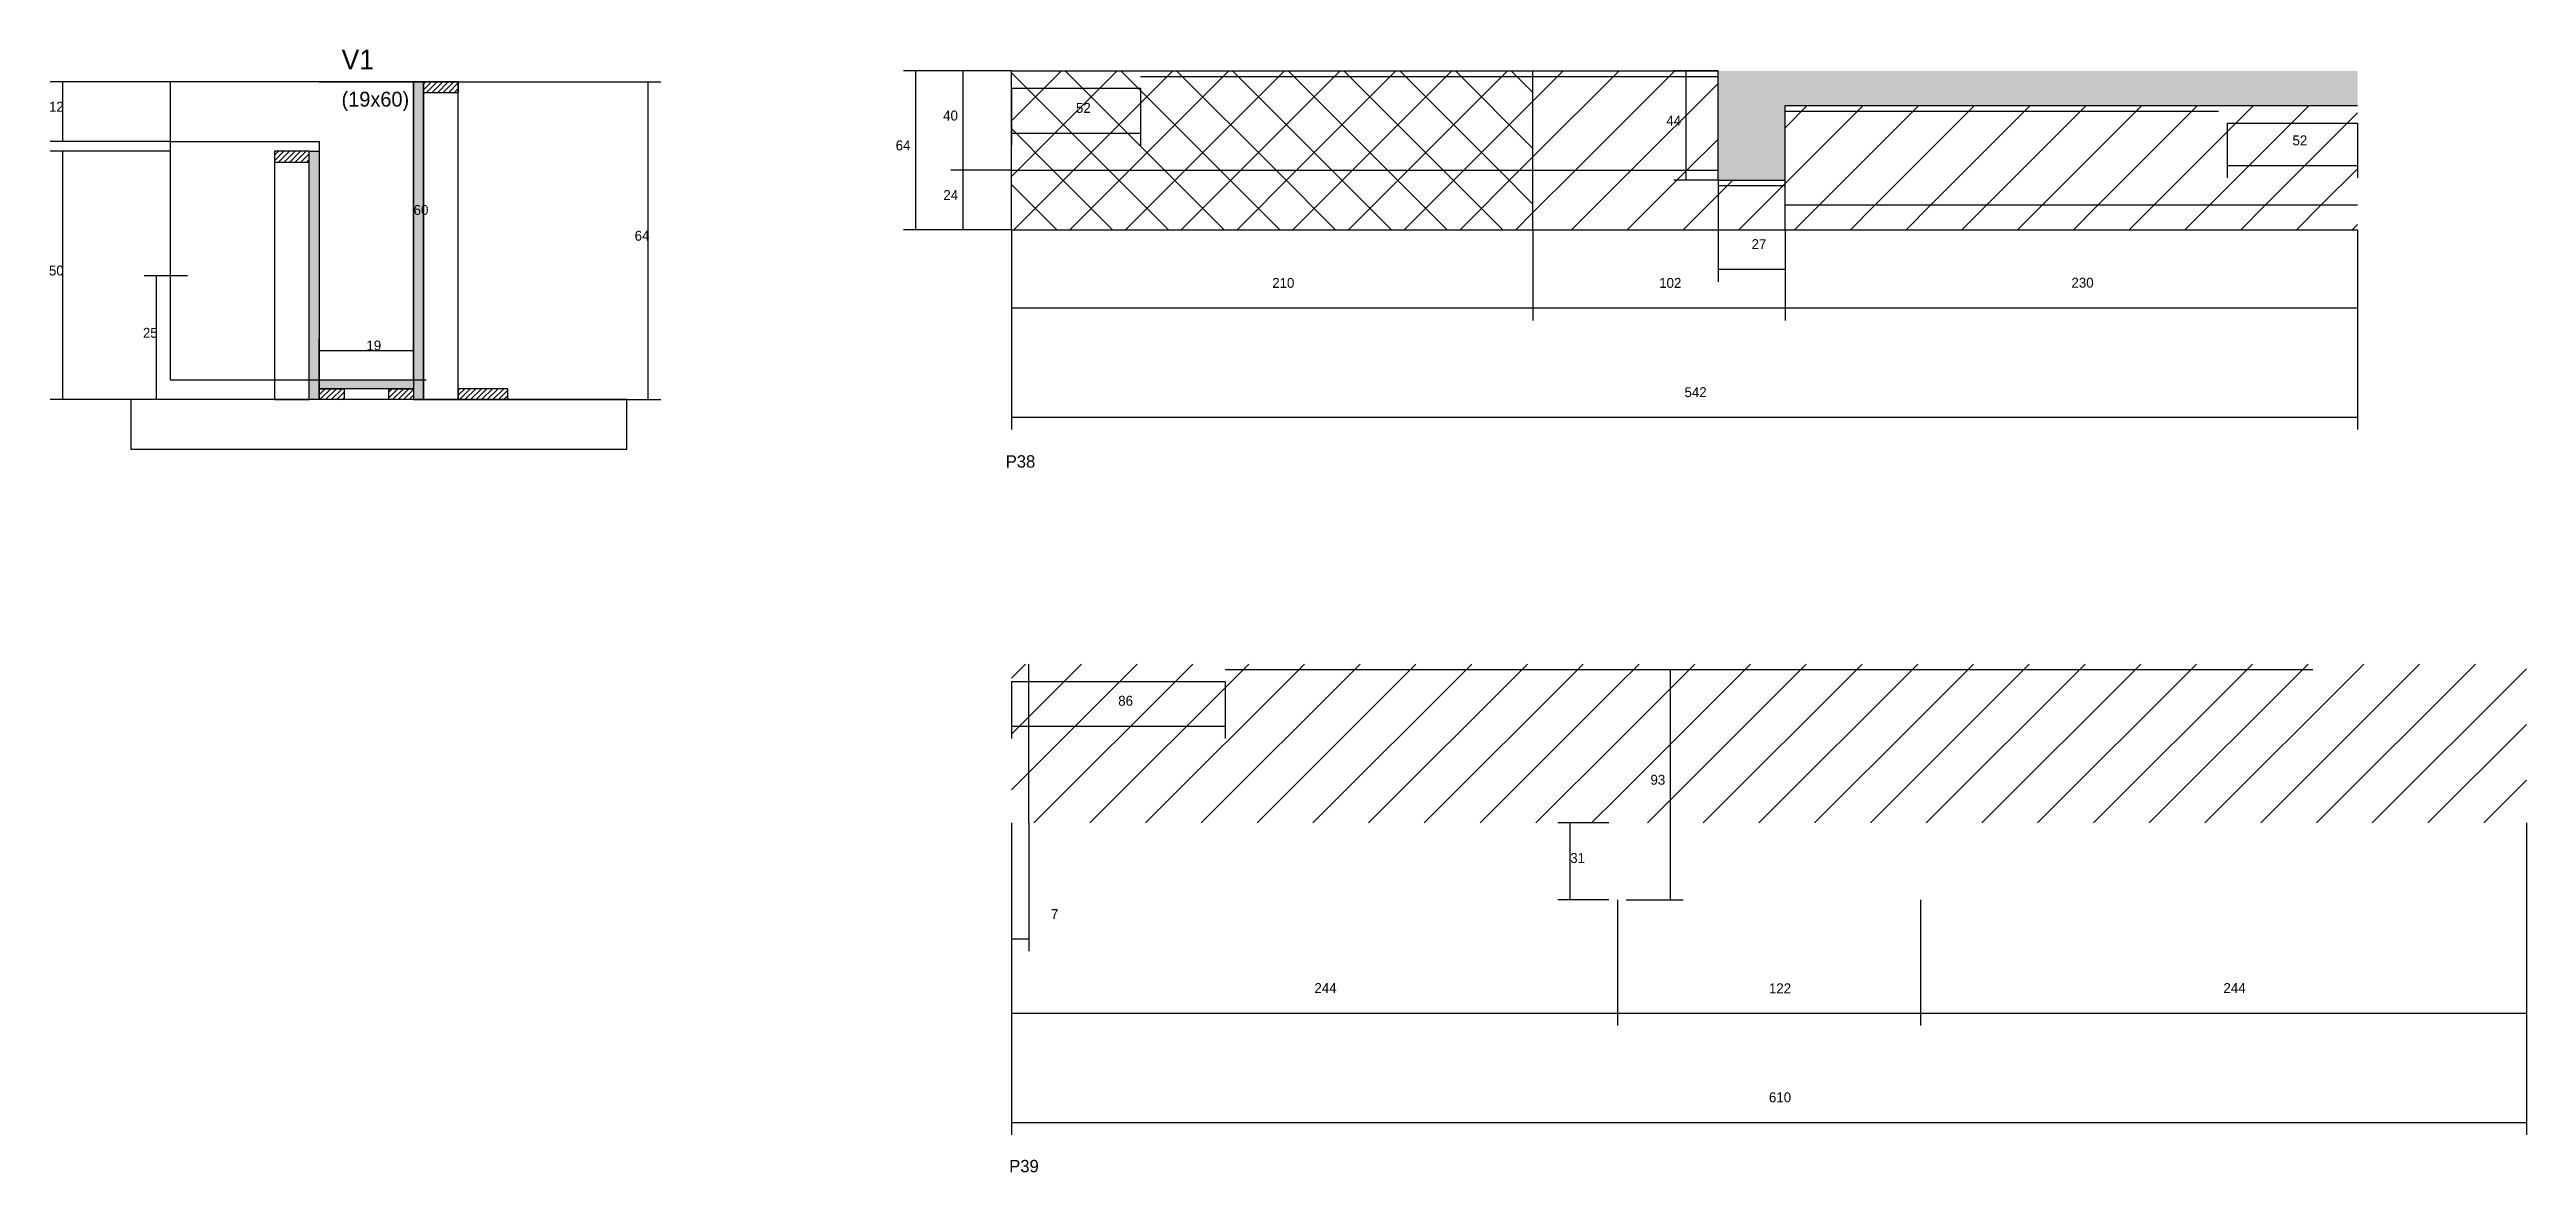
# Model space of a CAD drawing. Header units: metres. Extents: x -10042 to -7628, y 14267 to 15544.
# Drawn here: x -8625 to -7628, y 15091 to 15544 of the extents above; entities that cross this region are included whole.
import ezdxf

# ---------------------------------------------------------------- set-up
doc = ezdxf.new("R2010")
doc.units = ezdxf.units.M
for name, color, linetype in [('CONCRETO', 251, 'Continuous'), ('COTA', 4, 'Continuous'), ('Cota Seção (2x)', 4, 'Continuous'), ('Hachura', 253, 'Continuous'), ('Madeira', 126, 'Continuous'), ('NOMENCLATURA', 7, 'Continuous'), ('Painéis', 200, 'Continuous'), ('SARR_2.2x7', 40, 'Continuous'), ('Texto Seção', 7, 'Continuous')]:
    doc.layers.add(name, color=color, linetype=linetype)

msp = doc.modelspace()

# ---------------------------------------------------------------- texts
at = {"layer": 'COTA'}
for s, p in [('12', (-8625.3, 15518.7)), ('40', (-8265.3, 15515.1)), ('52', (-8211.8, 15518.2)), ('44', (-7974.1, 15513.1)), ('52', (-7722, 15505.1)), ('64', (-8284.4, 15503.1)), ('24', (-8265.2, 15483.1)), ('64', (-8389.5, 15466.7)), ('27', (-7939.8, 15463.3)), ('50', (-8625.3, 15452.7)), ('210', (-8132.8, 15447.7)), ('102', (-7977, 15447.7)), ('230', (-7811, 15447.8)), ('25', (-8587.5, 15427.6)), ('542', (-7966.8, 15403.7)), ('86', (-8194.8, 15279.4)), ('93', (-7980.5, 15247.6)), ('31', (-8012.8, 15216.1)), ('7', (-8221.9, 15193.5)), ('244', (-8115.8, 15163.7)), ('122', (-7932.8, 15163.6)), ('244', (-7749.8, 15163.7)), ('610', (-7932.8, 15119.7))]:
    msp.add_text(s, height=4, dxfattribs=at).set_placement(p)
at = {"layer": 'Cota Seção (2x)'}
for s, p in [('60', (-8478.5, 15477.1)), ('19', (-8497.5, 15422.5))]:
    msp.add_text(s, height=4, dxfattribs=at).set_placement(p)
at = {"layer": 'NOMENCLATURA'}
for s, p in [('P38', (-8240.1, 15375.3)), ('P39', (-8238.7, 15091.5))]:
    msp.add_text(s, height=5, dxfattribs=at).set_placement(p)
at = {"layer": 'Texto Seção'}
for s, height, p in [('V1', 8, (-8507.5, 15535.7)), ('(19x60)', 6, (-8507.5, 15520.7))]:
    msp.add_text(s, height=height, dxfattribs=at).set_placement(p)

# ---------------------------------------------------------------- hatches: boundary and pattern name
at = {"layer": 'COTA'}
h = msp.add_hatch(dxfattribs=at)
h.set_pattern_fill('AR-CONC', scale=0.03)
h.paths.add_polyline_path([(-7926.3, 15521.1), (-7695.8, 15521.1), (-7695.8, 15535.1), (-7953.3, 15535.1), (-7953.3, 15491.1), (-7926.3, 15491.1)])
at = {"layer": 'Hachura'}
h = msp.add_hatch(color=8, dxfattribs=at)
h.dxf.hatch_style = 1
h.paths.add_polyline_path([(-8474.5, 15530.7), (-8478.5, 15530.7), (-8478.5, 15530.7), (-8478.5, 15402.7), (-8478.5, 15402.7), (-8474.5, 15402.7), (-8474.5, 15402.7), (-8474.5, 15530.7)])
h = msp.add_hatch(dxfattribs=at)
h.set_pattern_fill('ANSI31', scale=0.5)
h.paths.add_polyline_path([(-8460.5, 15530.7), (-8460.5, 15526.3), (-8460.5, 15526.3), (-8474.5, 15526.3), (-8474.5, 15526.3), (-8474.5, 15530.7), (-8474.5, 15530.7), (-8460.5, 15530.7)])
h = msp.add_hatch(dxfattribs=at)
h.set_pattern_fill('ANSI37', scale=5)
h.paths.add_polyline_path([(-8027.8, 15495.1), (-8027.8, 15535.1), (-8237.8, 15535.1), (-8237.8, 15495.1)])
h = msp.add_hatch(dxfattribs=at)
h.set_pattern_fill('ANSI31', scale=5)
h.paths.add_polyline_path([(-7953.3, 15495.1), (-7953.3, 15535.1), (-8027.8, 15535.1), (-8027.8, 15495.1)])
h = msp.add_hatch(dxfattribs=at)
h.set_pattern_fill('ANSI31', scale=5)
h.paths.add_polyline_path([(-7695.8, 15481.1), (-7695.8, 15521.1), (-7926.3, 15521.1), (-7926.3, 15481.1)])
h = msp.add_hatch(dxfattribs=at)
h.set_pattern_fill('ANSI31', scale=0.5)
h.paths.add_polyline_path([(-8534.5, 15502.7), (-8534.5, 15498.3), (-8534.5, 15498.3), (-8520.5, 15498.3), (-8520.5, 15498.3), (-8520.5, 15502.7), (-8520.5, 15502.7), (-8534.5, 15502.7)])
h = msp.add_hatch(color=8, dxfattribs=at)
h.dxf.hatch_style = 1
h.paths.add_polyline_path([(-8520.5, 15502.7), (-8516.5, 15502.7), (-8516.5, 15502.7), (-8516.5, 15402.7), (-8516.5, 15402.7), (-8520.5, 15402.7), (-8520.5, 15402.7), (-8520.5, 15502.7)])
h = msp.add_hatch(dxfattribs=at)
h.set_pattern_fill('ANSI37', scale=5)
h.paths.add_polyline_path([(-8237.8, 15495.1), (-8237.8, 15471.1), (-8027.8, 15471.1), (-8027.8, 15495.1)])
h = msp.add_hatch(dxfattribs=at)
h.set_pattern_fill('ANSI31', scale=5)
h.paths.add_polyline_path([(-8027.8, 15495.1), (-8027.8, 15471.1), (-7926.3, 15471.1), (-7926.3, 15491.1), (-7953.3, 15491.1), (-7953.3, 15495.1)])
h = msp.add_hatch(dxfattribs=at)
h.set_pattern_fill('ANSI31', scale=5)
h.paths.add_polyline_path([(-7926.3, 15481.1), (-7926.3, 15471.1), (-7695.8, 15471.1), (-7695.8, 15481.1)])
h = msp.add_hatch(color=8, dxfattribs=at)
h.dxf.hatch_style = 1
h.paths.add_polyline_path([(-8516.5, 15407.1), (-8516.5, 15410.7), (-8516.5, 15410.7), (-8478.5, 15410.7), (-8478.5, 15410.7), (-8478.5, 15407.1), (-8478.5, 15407.1), (-8516.5, 15407.1)])
h = msp.add_hatch(dxfattribs=at)
h.set_pattern_fill('ANSI31', scale=0.5)
h.paths.add_polyline_path([(-8516.5, 15402.7), (-8516.5, 15407.1), (-8516.5, 15407.1), (-8506.5, 15407.1), (-8506.5, 15407.1), (-8506.5, 15402.7), (-8506.5, 15402.7), (-8516.5, 15402.7)])
h = msp.add_hatch(dxfattribs=at)
h.set_pattern_fill('ANSI31', scale=0.5)
h.paths.add_polyline_path([(-8488.5, 15402.7), (-8488.5, 15407.1), (-8488.5, 15407.1), (-8478.5, 15407.1), (-8478.5, 15407.1), (-8478.5, 15402.7), (-8478.5, 15402.7), (-8488.5, 15402.7)])
h = msp.add_hatch(dxfattribs=at)
h.set_pattern_fill('ANSI31', scale=0.5)
h.paths.add_polyline_path([(-8440.5, 15402.7), (-8440.5, 15407.1), (-8440.5, 15407.1), (-8460.5, 15407.1), (-8460.5, 15407.1), (-8460.5, 15402.7), (-8460.5, 15402.7), (-8440.5, 15402.7)])
h = msp.add_hatch(dxfattribs=at)
h.set_pattern_fill('ANSI31', scale=5)
h.paths.add_polyline_path([(-8237.8, 15296.2), (-8237.8, 15232.2), (-7993.8, 15232.2), (-7993.8, 15296.2)])
h = msp.add_hatch(dxfattribs=at)
h.set_pattern_fill('ANSI31', scale=5)
h.paths.add_polyline_path([(-7871.8, 15232.2), (-7871.8, 15296.2), (-7993.8, 15296.2), (-7993.8, 15232.2)])
h = msp.add_hatch(dxfattribs=at)
h.set_pattern_fill('ANSI31', scale=5)
h.paths.add_polyline_path([(-7871.8, 15232.2), (-7627.8, 15232.2), (-7627.8, 15296.2), (-7871.8, 15296.2)])

# ---------------------------------------------------------------- linework, layer by layer
at = {"layer": 'CONCRETO'}
for points in [[(-8478.5, 15510.7), (-8478.5, 15530.7), (-8576.5, 15530.7), (-8576.5, 15506.7), (-8516.5, 15506.7), (-8516.5, 15410.7), (-8478.5, 15410.7), (-8478.5, 15510.7)], [(-8576.5, 15410.7), (-8478.5, 15410.7), (-8478.5, 15530.7), (-8576.5, 15530.7)]]:
    msp.add_lwpolyline(points, close=True, dxfattribs=at)
at = {"layer": 'COTA'}
for p, q in [((-8576.5, 15530.7), (-8624.8, 15530.7)), ((-8619.8, 15506.7), (-8619.8, 15530.7)), ((-8460.5, 15530.7), (-8379, 15530.7)), ((-8384, 15402.7), (-8384, 15530.7)), ((-8237.8, 15535.1), (-8281.3, 15535.1)), ((-8276.3, 15471.1), (-8276.3, 15535.1)), ((-8237.8, 15535.1), (-8262.2, 15535.1)), ((-8257.2, 15495.1), (-8257.2, 15535.1)), ((-8237.8, 15528.1), (-8237.8, 15505)), ((-8185.8, 15528.1), (-8185.8, 15505)), ((-7953.3, 15535.1), (-7971.1, 15535.1)), ((-7966.1, 15491.1), (-7966.1, 15535.1)), ((-8237.8, 15510), (-8185.8, 15510)), ((-7748.3, 15514.1), (-7748.3, 15492)), ((-7695.8, 15514.1), (-7695.8, 15492)), ((-8576.5, 15506.7), (-8624.8, 15506.7)), ((-8576.5, 15502.7), (-8624.8, 15502.7)), ((-8619.8, 15402.7), (-8619.8, 15502.7)), ((-8237.8, 15495.1), (-8262.2, 15495.1)), ((-8237.8, 15495.1), (-8262.2, 15495.1)), ((-8257.2, 15471.1), (-8257.2, 15495.1)), ((-7953.3, 15491.1), (-7971.1, 15491.1)), ((-7953.3, 15491.1), (-7953.3, 15450.2)), ((-7748.3, 15497), (-7695.8, 15497)), ((-8237.8, 15471.1), (-8281.3, 15471.1)), ((-8237.8, 15471.1), (-8262.2, 15471.1)), ((-8237.8, 15471.1), (-8237.8, 15434.6)), ((-8237.8, 15471.1), (-8237.8, 15390.6)), ((-8027.8, 15471.1), (-8027.8, 15434.6)), ((-8027.8, 15471.1), (-8027.8, 15434.6)), ((-7926.3, 15471.1), (-7926.3, 15434.6)), ((-7926.3, 15471.1), (-7926.3, 15434.6)), ((-7926.3, 15471.1), (-7926.3, 15450.2)), ((-7695.8, 15471.1), (-7695.8, 15390.6)), ((-7695.8, 15471.1), (-7695.8, 15434.6)), ((-8569.5, 15452.6), (-8587, 15452.6)), ((-8582, 15402.7), (-8582, 15452.6)), ((-7953.3, 15455.2), (-7926.3, 15455.2)), ((-8237.8, 15439.6), (-8027.8, 15439.6)), ((-8027.8, 15439.6), (-7926.3, 15439.6)), ((-7926.3, 15439.6), (-7695.8, 15439.6)), ((-8554.5, 15402.7), (-8624.8, 15402.7)), ((-8569.5, 15402.7), (-8587, 15402.7)), ((-8440.5, 15402.7), (-8379, 15402.7)), ((-8237.8, 15395.6), (-7695.8, 15395.6)), ((-8237.8, 15289.2), (-8237.8, 15266.2)), ((-8151.8, 15289.2), (-8151.8, 15266.2)), ((-7990.3, 15294), (-7967.4, 15294)), ((-7972.4, 15201.2), (-7972.4, 15294)), ((-8237.8, 15271.2), (-8151.8, 15271.2)), ((-8237.8, 15232.2), (-8237.8, 15180.5)), ((-8230.8, 15232.2), (-8230.8, 15180.5)), ((-7997.3, 15232.2), (-8017.8, 15232.2)), ((-8012.8, 15201.2), (-8012.8, 15232.2)), ((-7627.8, 15232.2), (-7627.8, 15150.6)), ((-7627.8, 15232.2), (-7627.8, 15106.6)), ((-8237.8, 15201.2), (-8237.8, 15150.6)), ((-8237.8, 15201.2), (-8237.8, 15106.6)), ((-7997.3, 15201.2), (-8017.8, 15201.2)), ((-7993.8, 15201.2), (-7993.8, 15150.6)), ((-7993.8, 15201.2), (-7993.8, 15150.6)), ((-7990.3, 15201.2), (-7967.4, 15201.2)), ((-7871.8, 15201.2), (-7871.8, 15150.6)), ((-7871.8, 15201.2), (-7871.8, 15150.6)), ((-8237.8, 15185.5), (-8230.8, 15185.5)), ((-8237.8, 15155.6), (-7993.8, 15155.6)), ((-7993.8, 15155.6), (-7871.8, 15155.6)), ((-7871.8, 15155.6), (-7627.8, 15155.6)), ((-8237.8, 15111.6), (-7627.8, 15111.6))]:
    msp.add_line(p, q, dxfattribs=at)
at = {"layer": 'Cota Seção (2x)'}
for p, q in [((-8516.5, 15530.7), (-8473.5, 15530.7)), ((-8478.5, 15410.7), (-8478.5, 15530.7)), ((-8516.5, 15410.7), (-8516.5, 15427.5)), ((-8516.5, 15422.5), (-8478.5, 15422.5)), ((-8478.5, 15410.7), (-8478.5, 15427.5)), ((-8516.5, 15410.7), (-8473.5, 15410.7))]:
    msp.add_line(p, q, dxfattribs=at)
at = {"layer": 'Madeira'}
for points in [[(-8460.5, 15530.7), (-8460.5, 15526.3), (-8474.5, 15526.3), (-8474.5, 15530.7)], [(-8460.5, 15530.7), (-8474.5, 15530.7), (-8474.5, 15402.7), (-8460.5, 15402.7)], [(-8534.5, 15502.7), (-8534.5, 15498.3), (-8520.5, 15498.3), (-8520.5, 15502.7)], [(-8534.5, 15402.7), (-8520.5, 15402.7), (-8520.5, 15502.7), (-8534.5, 15502.7)], [(-8592.3, 15382.7), (-8392.7, 15382.7), (-8392.7, 15402.7), (-8592.3, 15402.7)], [(-8516.5, 15402.7), (-8516.5, 15407.1), (-8506.5, 15407.1), (-8506.5, 15402.7)], [(-8488.5, 15402.7), (-8488.5, 15407.1), (-8478.5, 15407.1), (-8478.5, 15402.7)], [(-8440.5, 15402.7), (-8440.5, 15407.1), (-8460.5, 15407.1), (-8460.5, 15402.7)]]:
    msp.add_lwpolyline(points, close=True, dxfattribs=at)
at = {"layer": 'Painéis'}
for p, q in [((-8237.8, 15535.1), (-7953.3, 15535.1)), ((-8237.8, 15471.1), (-8237.8, 15535.1)), ((-8027.8, 15471.1), (-8027.8, 15535.1)), ((-7953.3, 15491.1), (-7953.3, 15535.1)), ((-7926.3, 15521.1), (-7695.8, 15521.1)), ((-7926.3, 15471.1), (-7926.3, 15521.1)), ((-8576.5, 15506.7), (-8516.5, 15506.7)), ((-8237.8, 15495.1), (-7953.3, 15495.1)), ((-7953.3, 15491.1), (-7926.3, 15491.1)), ((-7926.3, 15481.1), (-7695.8, 15481.1)), ((-8237.8, 15471.1), (-7695.8, 15471.1))]:
    msp.add_line(p, q, dxfattribs=at)
for points in [[(-8474.5, 15530.7), (-8478.5, 15530.7), (-8478.5, 15402.7), (-8474.5, 15402.7)], [(-8520.5, 15502.7), (-8516.5, 15502.7), (-8516.5, 15402.7), (-8520.5, 15402.7)], [(-8516.5, 15407.1), (-8516.5, 15410.7), (-8478.5, 15410.7), (-8478.5, 15407.1)]]:
    msp.add_lwpolyline(points, close=True, dxfattribs=at)
at = {"layer": 'SARR_2.2x7'}
for p, q in [((-8237.8, 15528.1), (-8185.8, 15528.1)), ((-8185.8, 15532.9), (-8027.8, 15532.9)), ((-8027.8, 15532.9), (-7953.3, 15532.9)), ((-7926.3, 15518.9), (-7751.8, 15518.9)), ((-7748.3, 15514.1), (-7695.8, 15514.1)), ((-7953.3, 15488.9), (-7926.3, 15488.9)), ((-8237.8, 15289.2), (-8151.8, 15289.2)), ((-8230.8, 15232.2), (-8230.8, 15296.2)), ((-8151.8, 15294), (-7993.8, 15294)), ((-7993.8, 15294), (-7871.8, 15294)), ((-7871.8, 15294), (-7713.8, 15294))]:
    msp.add_line(p, q, dxfattribs=at)

msp.set_redraw_order([(e.dxf.handle, doc.entitydb.next_handle()) for e in msp.query("TEXT MTEXT ATTDEF DIMENSION ARC_DIMENSION")])  # texts and dimensions are drawn at this point

doc.saveas('drawing.dxf')
